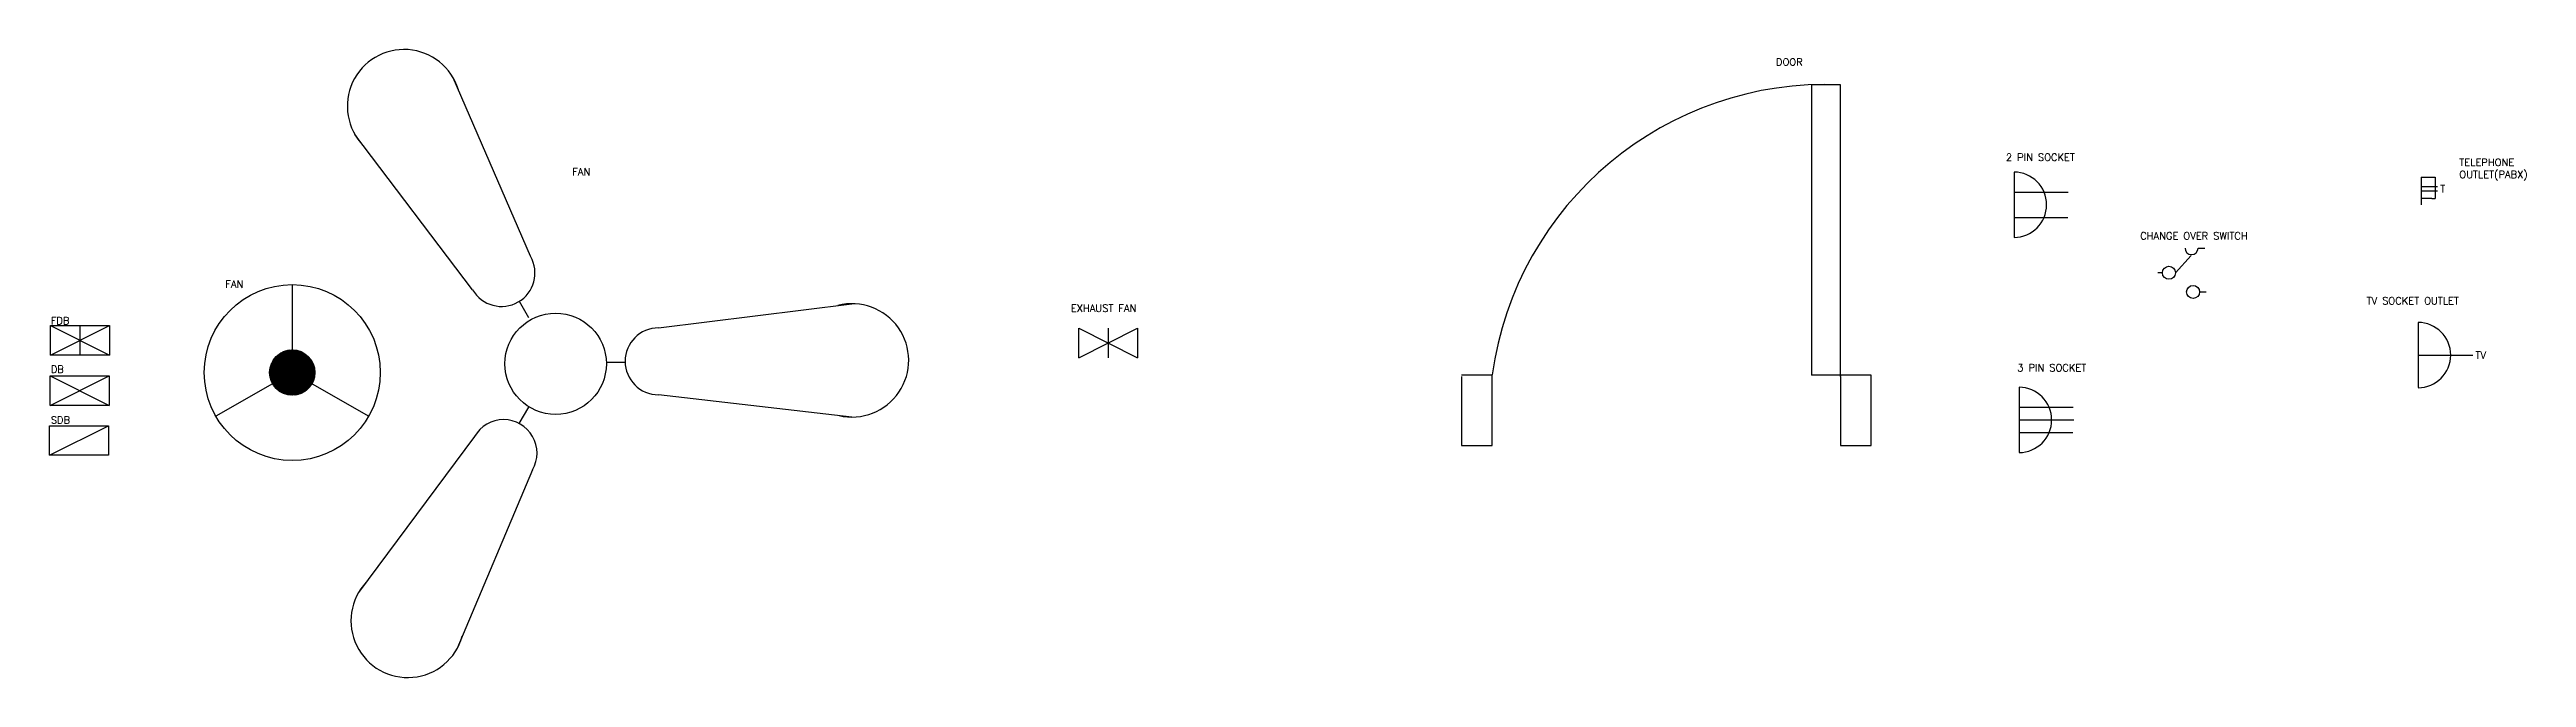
# Model space of a CAD drawing. Header units: inches. Extents: x -1266 to 1172, y -770 to 654.
# Drawn here: x 628.9 to 970.4, y -770.5 to -683.8 of the extents above; entities that cross this region are included whole.
import ezdxf

# ---------------------------------------------------------------- set-up
doc = ezdxf.new("R2010")
doc.units = ezdxf.units.IN
doc.header["$LTSCALE"] = 20
doc.header["$MEASUREMENT"] = 0
doc.layers.get('0').update_dxf_attribs({"color": 36})
doc.styles.get("Standard").update_dxf_attribs({"font": 'simplex.shx', "height": 12})

msp = doc.modelspace()

# ---------------------------------------------------------------- texts
at = {"char_height": 1, "attachment_point": 1}
for s, width, heights, insert in [('DOOR', 19.3094, [0.2], (866.89, -685.04)), ('2 PIN SOCKET', 19.3094, [0.2], (898.59, -698.18)), ('FAN', 19.3094, [0.2], (700.95, -700.18)), ('T', 1.9073, [0], (958.47, -702.55)), ('CHANGE OVER SWITCH', 19.3094, [0.2], (917.1, -709.03)), ('FAN', 19.3094, [0.2], (653.12, -715.68)), ('EXHAUST FAN', 19.3094, [0.2], (769.68, -719)), ('TV SOCKET OUTLET', 19.3094, [0.2], (948.32, -717.98)), ('\\pt0,4,6,28;FDB', 19.3094, [0.2], (629.06, -720.73)), ('3 PIN SOCKET', 19.3094, [0.2], (900.16, -727.22)), ('TV', 2.3519, [0], (963.33, -725.47)), ('\\pt0,4,6,28;DB', 19.3094, [0.2], (629.06, -727.43)), ('\\pt0,4,6,28;SDB', 19.3094, [0.2], (629.06, -734.43))]:
    msp.add_mtext_dynamic_manual_height_columns(s, width=width, gutter_width=1, heights=heights, dxfattribs=dict(at, insert=insert))
note = msp.add_mtext_dynamic_manual_height_columns('TELEPHONE ', width=8.4038, gutter_width=1, heights=[0.2, 0], dxfattribs=dict(insert=(951.69, -698.88), char_height=1, attachment_point=1))
for column, words in zip(note.columns.linked_columns, ['OUTLET(PABX)']):
    column.text = words

# ---------------------------------------------------------------- hatches: boundary and pattern name
h = msp.add_hatch()
h.set_pattern_fill('ANSI31')
h.set_pattern_definition([(45, (601.4193, -760.11185), (-0.08838835, 0.08838835), [])])
h.paths.add_polyline_path([(659.22, -728.38, 1), (665.48, -728.38, 1)])

# ---------------------------------------------------------------- linework, layer by layer
for p, q in [((695.19, -712.34), (684.53, -687.72)), ((875.77, -688.67), (871.77, -688.67)), ((871.77, -688.67), (871.77, -728.72)), ((875.77, -728.72), (875.77, -688.67)), ((687.21, -716.95), (670.99, -695.54)), ((899.71, -700.74), (899.71, -709.73)), ((955.84, -701.41), (955.84, -705.23)), ((955.84, -701.41), (957.29, -701.41)), ((955.84, -702.69), (958.07, -702.69)), ((955.84, -703.32), (958.07, -703.32)), ((957.29, -701.41), (957.78, -701.41)), ((957.78, -701.41), (957.78, -704.37)), ((899.71, -703.49), (907.17, -703.49)), ((957.29, -704.37), (955.84, -704.37)), ((957.29, -704.37), (957.78, -704.37)), ((899.71, -706.98), (907.11, -706.98)), ((921.97, -714.62), (924.11, -712.22)), ((924.18, -712.1), (924.18, -712.1)), ((925.08, -711.21), (926, -711.21)), ((662.35, -716.25), (662.35, -725.25)), ((920.17, -714.62), (919.52, -714.62)), ((693.64, -718.55), (694.93, -720.8)), ((694.6, -720.09), (694.6, -720.09)), ((712.85, -722.22), (739.51, -718.88)), ((925.29, -717.26), (926.18, -717.26)), ((629.02, -721.89), (637.15, -721.89)), ((629.02, -725.97), (629.02, -721.89)), ((629.02, -721.89), (637.15, -725.97)), ((633.08, -721.89), (633.08, -725.97)), ((637.15, -721.89), (637.15, -725.97)), ((770.77, -726.34), (770.77, -722.27)), ((770.77, -722.27), (778.89, -726.34)), ((774.83, -722.27), (774.83, -726.34)), ((778.89, -722.27), (778.89, -726.34)), ((955.41, -721.47), (955.41, -730.46)), ((637.15, -725.97), (629.02, -725.97)), ((708.25, -726.99), (705.65, -726.99)), ((706.43, -727.05), (706.43, -727.05)), ((955.41, -725.97), (962.95, -725.97)), ((628.99, -728.83), (637.11, -728.83)), ((628.99, -732.91), (628.99, -728.83)), ((628.99, -728.83), (637.11, -732.91)), ((637.11, -728.83), (637.11, -732.91)), ((659.63, -729.94), (651.83, -734.42)), ((665.07, -729.93), (672.89, -734.38)), ((827.76, -728.72), (823.52, -728.72)), ((823.52, -728.94), (823.52, -738.44)), ((827.76, -738.44), (827.76, -728.72)), ((875.77, -728.72), (871.77, -728.72)), ((880.01, -728.72), (875.77, -728.72)), ((875.77, -728.72), (875.77, -728.83)), ((875.77, -728.94), (875.77, -728.77)), ((875.77, -728.94), (875.77, -738.44)), ((880.01, -738.44), (880.01, -728.72)), ((900.4, -730.42), (900.4, -739.41)), ((637.11, -732.91), (628.99, -732.91)), ((693.64, -735.42), (694.94, -733.18)), ((694.49, -733.82), (694.49, -733.82)), ((712.85, -731.43), (739.51, -734.51)), ((900.4, -733.17), (907.87, -733.17)), ((628.89, -735.72), (637.01, -735.72)), ((628.89, -739.8), (628.89, -735.72)), ((637.01, -735.72), (637.01, -739.8)), ((687.49, -737.19), (671.49, -758.73)), ((900.4, -734.92), (907.94, -734.92)), ((900.4, -736.66), (907.81, -736.66)), ((637.01, -739.8), (628.89, -739.8)), ((823.52, -738.44), (827.76, -738.44)), ((875.77, -738.44), (880.01, -738.44)), ((695.47, -741.79), (685.03, -766.55))]:
    msp.add_line(p, q)
for points in [[(629.02, -725.97), (637.15, -721.89)], [(770.77, -726.34), (778.89, -722.27)], [(628.99, -732.91), (637.11, -728.83)], [(628.89, -739.8), (637.01, -735.72)]]:
    msp.add_lwpolyline(points)
for centre, radius in [((662.35, -728.38), 12.13), ((921.07, -714.62), 0.898), ((924.4, -717.26), 0.898), ((698.66, -727.17), 6.99), ((662.35, -728.38), 3.13)]:
    msp.add_circle(centre, radius)
for centre, radius, start, end in [((677.76, -691.63), 7.82, 16.8071, 224.2774), ((873.77, -735.08), 46.45, 87.5324, 172.1217), ((899.71, -705.23), 4.5, 270, 90), ((691.2, -714.65), 4.61, 210, 30), ((924.18, -711.21), 0.898, 180, 0), ((739.51, -726.7), 7.82, 256.8071, 104.2774), ((712.85, -726.83), 4.61, 90, 270), ((955.41, -725.97), 4.5, 270, 90), ((900.4, -734.92), 4.5, 270, 90), ((691.48, -739.49), 4.61, 330, 150), ((678.26, -762.64), 7.82, 136.8071, 344.2774)]:
    msp.add_arc(centre, radius, start, end)

msp.set_redraw_order([(e.dxf.handle, doc.entitydb.next_handle()) for e in msp.query("TEXT MTEXT ATTDEF DIMENSION ARC_DIMENSION")])  # texts and dimensions are drawn at this point

doc.saveas('drawing.dxf')
